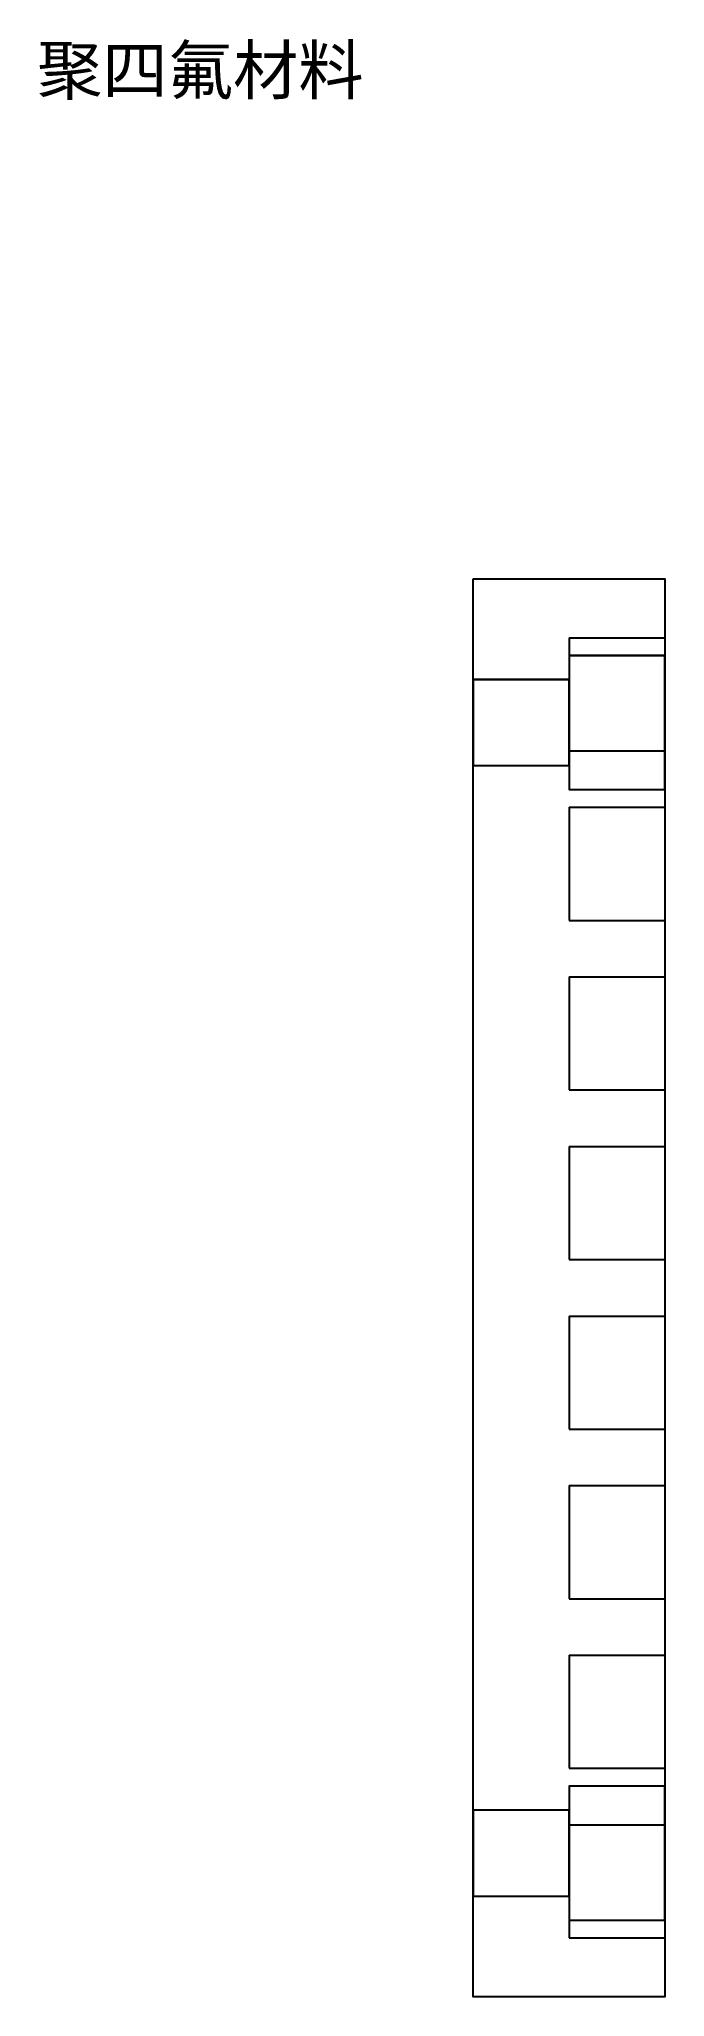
# Model space of a CAD drawing. Header units: inches. Extents: x 12 to 446, y -1 to 261.
# Drawn here: x 380.3 to 445.6, y 35 to 239.3 of the extents above; entities that cross this region are included whole.
import ezdxf

# ---------------------------------------------------------------- set-up
doc = ezdxf.new("R2010")
doc.units = ezdxf.units.IN
doc.header["$MEASUREMENT"] = 0
doc.styles.add('样式 1', font='arial.ttf', dxfattribs={"height": 5})

msp = doc.modelspace()

# ---------------------------------------------------------------- texts
at = {"insert": (380.03799, 238.61386), "char_height": 5, "attachment_point": 1, "style": '样式 1'}
msp.add_mtext_dynamic_manual_height_columns('{\\fSimSun|b0|i0|c134|p2;聚四氟材料}', width=138.4352033, gutter_width=25, heights=[0], dxfattribs=at)

# ---------------------------------------------------------------- linework, layer by layer
for p, q in [((435.57165, 176.87636), (445.57165, 176.87636)), ((435.57165, 176.87636), (435.57165, 175.02636)), ((435.57165, 175.02636), (445.57165, 175.02636)), ((425.57165, 172.52636), (435.57165, 172.52636)), ((435.57165, 165.07636), (445.57165, 165.07636)), ((435.57165, 159.17636), (435.57165, 147.37636)), ((435.57165, 159.17636), (445.57165, 159.17636)), ((435.57165, 147.37636), (445.57165, 147.37636)), ((435.57165, 141.47636), (435.57165, 129.67636)), ((435.57165, 141.47636), (445.57165, 141.47636)), ((435.57165, 129.67636), (445.57165, 129.67636)), ((435.57165, 123.77636), (435.57165, 111.97636)), ((435.57165, 123.77636), (445.57165, 123.77636)), ((435.57165, 111.97636), (445.57165, 111.97636)), ((435.57165, 106.07636), (435.57165, 94.27636)), ((435.57165, 106.07636), (445.57165, 106.07636)), ((435.57165, 94.27636), (445.57165, 94.27636)), ((435.57165, 88.37636), (435.57165, 76.57636)), ((435.57165, 88.37636), (445.57165, 88.37636)), ((435.57165, 76.57636), (445.57165, 76.57636)), ((435.57165, 70.67636), (435.57165, 58.87636)), ((435.57165, 70.67636), (445.57165, 70.67636)), ((435.57165, 58.87636), (445.57165, 58.87636)), ((435.57165, 52.97636), (435.57165, 41.17636)), ((435.57165, 52.97636), (445.57165, 52.97636)), ((435.57165, 41.17636), (445.57165, 41.17636))]:
    msp.add_line(p, q)
for points in [[(425.57165, 183.02636), (445.57165, 183.02636), (445.57165, 35.02636), (425.57165, 35.02636)], [(445.57165, 175.02636), (435.57165, 175.02636), (435.57165, 161.02636), (445.57165, 161.02636)], [(435.57165, 172.52636), (425.57165, 172.52636), (425.57165, 163.52636), (435.57165, 163.52636)], [(445.57165, 57.02636), (435.57165, 57.02636), (435.57165, 43.02636), (445.57165, 43.02636)], [(435.57165, 54.52636), (425.57165, 54.52636), (425.57165, 45.52636), (435.57165, 45.52636)]]:
    msp.add_lwpolyline(points, close=True)

msp.set_redraw_order([(e.dxf.handle, doc.entitydb.next_handle()) for e in msp.query("TEXT MTEXT ATTDEF DIMENSION ARC_DIMENSION")])  # texts and dimensions are drawn at this point

doc.saveas('drawing.dxf')
